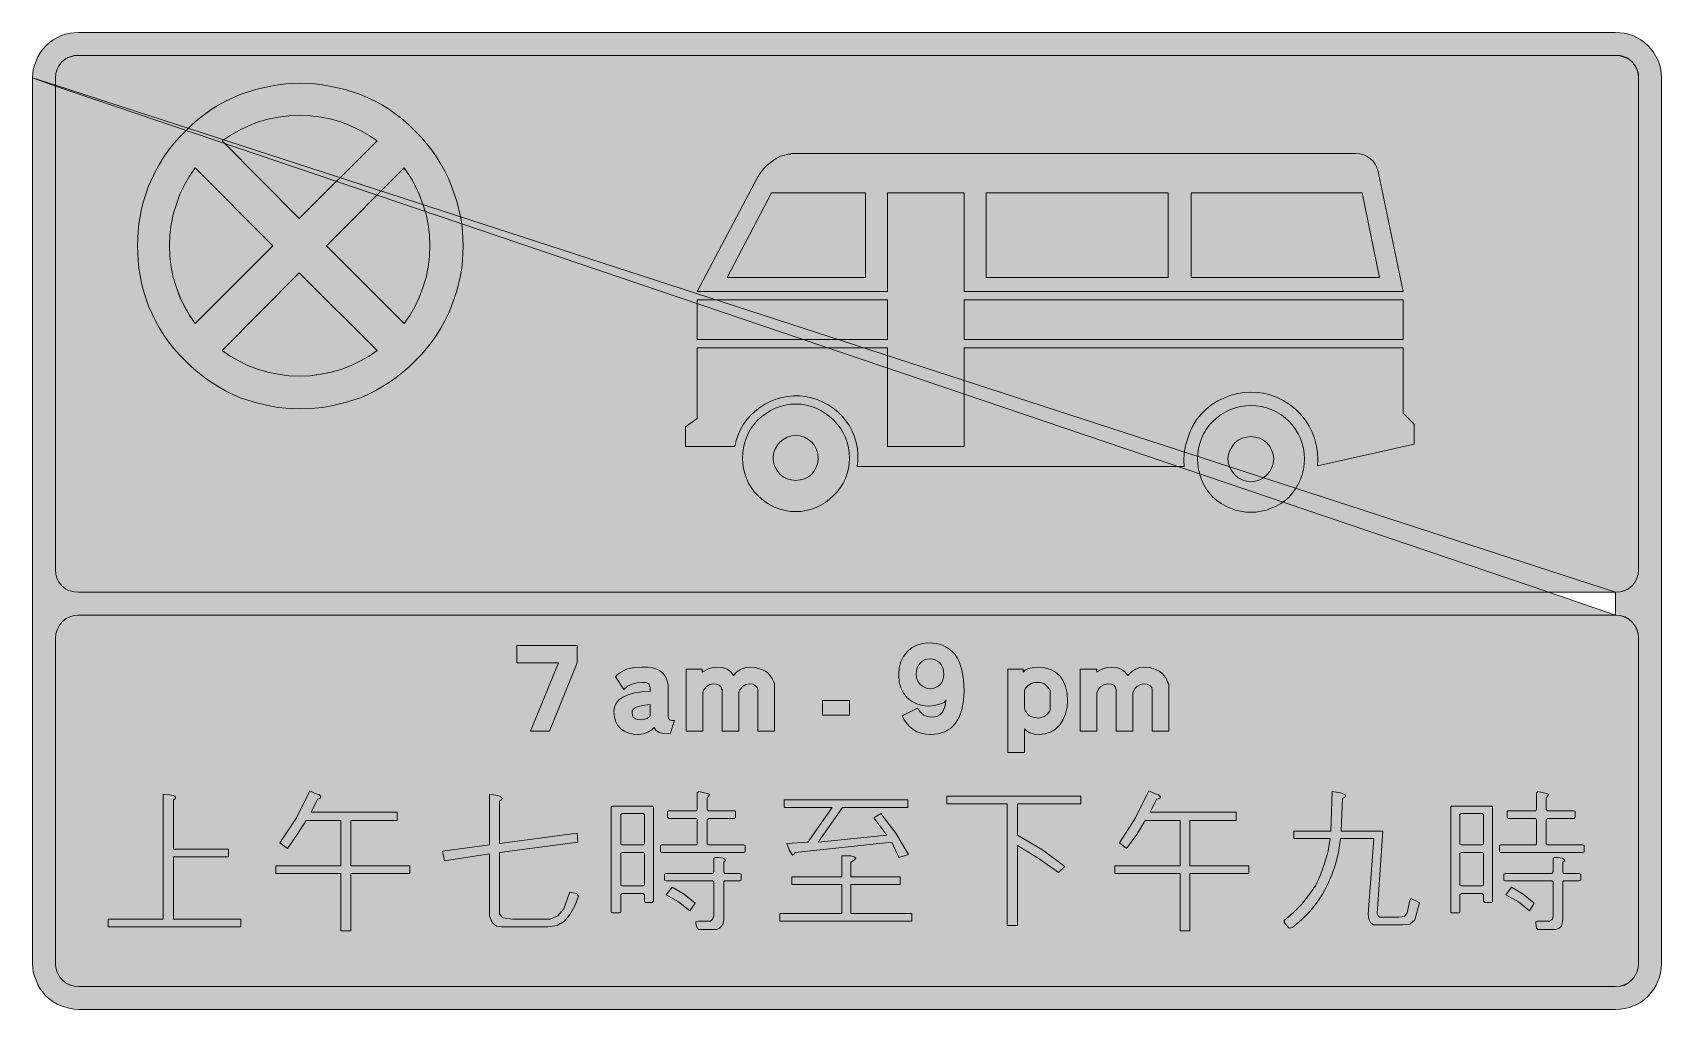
# Model space of a CAD drawing. Header units: metres. Extents: x 74 to 496, y 9 to 263.
import ezdxf

# ---------------------------------------------------------------- set-up
doc = ezdxf.new("R2010")
doc.units = ezdxf.units.M
for name, color, linetype, true_color in [('FILL_BLACK_000000', 7, 'Continuous', 0x000000), ('FILL_PINK_E1E1E1', 7, 'Continuous', 0xe1e1e1), ('FILL_WHITE_FFFFFF', 7, 'Continuous', 0xffffff), ('FILL_YELLOW_FFFF00', 7, 'Continuous', 0xffff00), ('STROKE_BLACK_000000', 7, 'Continuous', 0x000000)]:
    doc.layers.add(name, color=color, linetype=linetype, true_color=true_color)

msp = doc.modelspace()

# ---------------------------------------------------------------- hatches: boundary and pattern name
at = {"layer": 'FILL_BLACK_000000', "true_color": 0x000000}
h = msp.add_hatch(color=7, dxfattribs=at)
h.dxf.hatch_style = 1
h.paths.add_polyline_path([(487.23, 262.24), (488.34, 261.9), (490.39, 260.75), (491.35, 260.05), (492.3, 259.2), (493.08, 258.33), (493.79, 257.36), (495, 255.24), (495.34, 254.13), (495.56, 253.01), (495.72, 250.92), (495.72, 21.24), (495.66, 20.04), (495.49, 18.88), (495.21, 17.76), (494.82, 16.67), (494.33, 15.63), (493.75, 14.63), (492.3, 12.78), (491.45, 12.01), (490.52, 11.33), (489.53, 10.75), (488.48, 10.26), (487.37, 9.87), (486.23, 9.59), (485.05, 9.42), (483.84, 9.36), (85.5, 9.36), (84.42, 9.42), (83.32, 9.61), (81, 10.26), (79.95, 10.73), (78.95, 11.32), (77.04, 12.78), (75.58, 14.72), (74.99, 15.77), (74.52, 16.92), (74.08, 18), (73.8, 19.08), (73.66, 20.16), (73.62, 21.24), (73.62, 250.92), (73.8, 253.01), (74.08, 254.13), (74.52, 255.24), (74.99, 256.31), (75.58, 257.36), (76.27, 258.33), (77.04, 259.2), (77.99, 260.05), (78.95, 260.75), (81, 261.9), (82.18, 262.24), (83.32, 262.46), (85.5, 262.62), (483.84, 262.62), (486.09, 262.46), (487.23, 262.24)])
h.paths.add_polyline_path([(79.56, 248.76), (79.56, 123.3), (79.61, 122.22), (79.92, 121.14), (80.48, 120.08), (81.18, 119.16), (82.19, 118.4), (82.72, 118.1), (83.34, 117.9), (84.42, 117.59), (85.5, 117.54), (466.56, 117.54), (483.84, 111.6), (483.84, 117.54), (485.05, 117.64), (486.2, 117.95), (487.26, 118.45), (488.16, 119.16), (488.87, 120.06), (489.38, 121.1), (489.68, 122.2), (489.78, 123.3), (489.78, 250.92), (489.68, 252), (489.38, 253.06), (488.87, 254.08), (488.16, 255.06), (487.16, 255.77), (486.07, 256.28), (484.95, 256.58), (483.84, 256.68), (85.5, 256.68), (84.32, 256.58), (83.21, 256.28), (82.16, 255.77), (81.18, 255.06), (80.47, 254.16), (79.97, 253.13), (79.66, 252.02), (79.56, 250.92), (79.56, 248.94), (73.62, 250.92), (79.56, 248.76)], flags=16)
h.paths.add_polyline_path([(85.5, 111.6), (84.39, 111.5), (83.27, 111.17), (82.18, 110.61), (81.18, 109.8), (80.47, 108.82), (79.97, 107.8), (79.66, 106.74), (79.56, 105.66), (79.56, 21.24), (79.66, 20.14), (79.97, 19.04), (80.47, 18), (81.18, 17.1), (82.18, 16.29), (83.27, 15.73), (84.39, 15.4), (85.5, 15.3), (483.84, 15.3), (485.01, 15.41), (486.18, 15.66), (487.17, 16.25), (488.16, 17.1), (488.87, 18), (489.38, 19.04), (489.68, 20.14), (489.78, 21.24), (489.78, 105.66), (489.68, 106.74), (489.38, 107.8), (488.87, 108.82), (488.16, 109.8), (487.16, 110.61), (486.07, 111.17), (484.95, 111.5), (483.84, 111.6), (85.5, 111.6)], flags=16)
h = msp.add_hatch(color=7, dxfattribs=at)
h.dxf.hatch_style = 1
h.paths.add_polyline_path([(182.91, 193.7), (182.16, 191.7), (181.36, 189.76), (180.44, 187.86), (179.42, 186), (178.29, 184.19), (177.06, 182.42), (175.73, 180.71), (174.31, 179.07), (172.8, 177.48), (171.21, 175.97), (169.57, 174.55), (167.86, 173.21), (166.1, 171.97), (164.28, 170.82), (162.42, 169.76), (160.52, 168.8), (158.58, 167.94), (154.62, 166.73), (150.66, 165.78), (148.74, 165.44), (146.79, 165.22), (142.92, 165.06), (139.21, 165.22), (137.28, 165.44), (135.36, 165.78), (131.4, 166.73), (127.44, 167.94), (125.5, 168.8), (123.6, 169.76), (121.74, 170.82), (119.93, 171.97), (118.16, 173.21), (116.45, 174.55), (114.81, 175.97), (113.22, 177.48), (111.66, 179.07), (110.21, 180.71), (108.87, 182.42), (107.64, 184.19), (106.51, 186), (105.47, 187.86), (103.68, 191.7), (102.4, 195.66), (101.88, 197.62), (101.52, 199.62), (101.18, 201.54), (100.96, 203.49), (100.8, 207.36), (100.96, 211.07), (101.18, 213), (101.52, 214.92), (101.88, 216.92), (102.4, 218.88), (103.68, 222.84), (105.47, 226.68), (106.51, 228.54), (107.64, 230.36), (108.87, 232.12), (110.21, 233.83), (111.66, 235.47), (113.22, 237.06), (114.81, 238.62), (116.45, 240.07), (118.16, 241.41), (119.93, 242.64), (121.74, 243.77), (123.6, 244.81), (127.44, 246.6), (131.4, 247.82), (135.36, 248.76), (137.28, 249.1), (139.21, 249.32), (142.92, 249.48), (146.79, 249.32), (148.74, 249.1), (150.66, 248.76), (154.62, 247.82), (158.58, 246.6), (162.42, 244.81), (164.28, 243.77), (166.1, 242.64), (167.86, 241.41), (169.57, 240.07), (171.21, 238.62), (172.8, 237.06), (174.31, 235.47), (175.73, 233.83), (177.06, 232.12), (178.29, 230.36), (179.42, 228.54), (180.44, 226.68), (181.36, 224.78), (182.16, 222.84), (182.91, 220.84), (183.53, 218.88), (184.5, 214.92), (184.84, 213), (185.06, 211.07), (185.22, 207.36), (185.06, 203.49), (184.84, 201.54), (184.5, 199.62), (183.53, 195.66), (182.91, 193.7)])
h.paths.add_polyline_path([(156.22, 238.39), (153.72, 239.4), (151.09, 240.14), (148.37, 240.71), (145.57, 241.07), (142.74, 241.2), (140.01, 241.07), (137.27, 240.71), (134.56, 240.14), (131.94, 239.4), (129.44, 238.39), (127.08, 237.24), (124.85, 235.96), (122.76, 234.54), (142.74, 214.38), (162.9, 234.54), (160.81, 235.96), (158.58, 237.24), (156.22, 238.39)], flags=16)
h.paths.add_polyline_path([(110.88, 218.16), (110.07, 215.56), (109.51, 212.9), (109.18, 210.16), (109.08, 207.36), (109.18, 204.56), (109.51, 201.83), (110.07, 199.16), (110.88, 196.56), (111.83, 193.97), (113.04, 191.52), (114.26, 189.36), (115.74, 187.2), (135.9, 207.36), (115.74, 227.52), (114.3, 225.42), (112.97, 223.18), (111.82, 220.76), (110.88, 218.16)], flags=16)
h.paths.add_polyline_path([(127.08, 177.48), (129.44, 176.33), (131.94, 175.32), (134.56, 174.58), (137.27, 174.02), (140.01, 173.65), (142.74, 173.52), (145.57, 173.65), (148.37, 174.02), (151.09, 174.58), (153.72, 175.32), (156.22, 176.33), (158.58, 177.48), (160.81, 178.76), (162.9, 180.18), (142.74, 200.34), (122.76, 180.18), (124.85, 178.76), (127.08, 177.48)], flags=16)
h.paths.add_polyline_path([(169.92, 187.2), (171.36, 189.3), (172.69, 191.54), (173.84, 193.96), (174.78, 196.56), (175.59, 199.16), (176.15, 201.83), (176.48, 204.56), (176.58, 207.36), (176.48, 210.16), (176.15, 212.9), (175.59, 215.56), (174.78, 218.16), (173.84, 220.75), (172.62, 223.2), (172.06, 224.28), (171.36, 225.36), (170.64, 226.44), (170.53, 226.71), (170.28, 226.98), (170.1, 227.16), (170.1, 227.34), (169.92, 227.34), (169.92, 227.52), (149.76, 207.36), (169.92, 187.2)], flags=16)
h = msp.add_hatch(color=7, dxfattribs=at)
h.dxf.hatch_style = 1
h.paths.add_polyline_path([(483.84, 117.54), (466.56, 117.54), (79.56, 248.76), (79.56, 248.94), (483.84, 117.54)])
h = msp.add_hatch(color=7, dxfattribs=at)
h.dxf.hatch_style = 1
h.paths.add_polyline_path([(265.14, 229.14), (266.31, 229.93), (267.48, 230.58), (268.92, 230.94), (269.46, 231.12), (269.82, 231.12), (270, 231.12), (270.18, 231.3), (416.52, 231.3), (417.57, 231.21), (418.56, 230.95), (419.47, 230.53), (420.28, 229.97), (420.98, 229.29), (421.56, 228.49), (422, 227.6), (422.28, 226.62), (428.76, 195.48), (315, 195.48), (315, 221.04), (295.2, 221.04), (295.2, 195.48), (245.88, 195.48), (261.54, 225.18), (262.25, 226.25), (263.07, 227.3), (264.02, 228.27), (265.14, 229.14)])
h.paths.add_polyline_path([(253.62, 199.08), (289.44, 199.08), (289.44, 221.04), (265.14, 221.04), (253.62, 199.08)], flags=16)
h.paths.add_polyline_path([(367.92, 221.04), (320.76, 221.04), (320.76, 199.08), (367.92, 199.08), (367.92, 221.04)], flags=16)
h.paths.add_polyline_path([(418.14, 221.04), (373.86, 221.04), (373.86, 199.08), (422.64, 199.08), (418.14, 221.04)], flags=16)
h = msp.add_hatch(color=7, dxfattribs=at)
h.dxf.hatch_style = 1
h.paths.add_polyline_path([(295.2, 193.32), (295.2, 183.06), (245.88, 183.06), (245.88, 193.32), (295.2, 193.32)])
h = msp.add_hatch(color=7, dxfattribs=at)
h.dxf.hatch_style = 1
h.paths.add_polyline_path([(428.76, 193.32), (428.76, 183.06), (315, 183.06), (315, 193.32), (428.76, 193.32)])
h = msp.add_hatch(color=7, dxfattribs=at)
h.dxf.hatch_style = 1
h.paths.add_polyline_path([(287.47, 151.68), (287.49, 153.24), (287.35, 154.8), (287.05, 156.33), (286.61, 157.83), (286.01, 159.28), (285.28, 160.68), (284.4, 162), (283.4, 163.17), (282.29, 164.25), (281.08, 165.23), (279.79, 166.1), (278.42, 166.84), (276.98, 167.47), (275.49, 167.96), (273.96, 168.3), (272.4, 168.43), (270.84, 168.43), (269.28, 168.29), (267.75, 168.01), (266.25, 167.58), (264.8, 167.01), (263.4, 166.29), (262.08, 165.42), (260.85, 164.48), (259.73, 163.44), (258.72, 162.29), (257.83, 161.06), (257.06, 159.73), (256.44, 158.33), (255.94, 156.87), (255.6, 155.34), (242.82, 155.34), (242.82, 160.38), (245.88, 162.54), (245.88, 180.9), (295.2, 180.9), (295.2, 155.34), (315, 155.34), (315, 180.9), (428.76, 180.9), (428.76, 163.98), (431.64, 161.1), (431.64, 155.88), (406.62, 150.3), (406.68, 151.95), (406.6, 153.65), (406.34, 155.39), (405.9, 157.14), (405.26, 158.89), (404.41, 160.61), (403.37, 162.25), (402.12, 163.8), (400.81, 165.08), (399.33, 166.23), (397.72, 167.24), (396, 168.12), (394.28, 168.7), (392.6, 169.09), (390.96, 169.31), (389.34, 169.38), (387.69, 169.31), (385.99, 169.07), (384.25, 168.62), (382.5, 167.94), (380.81, 167.16), (379.24, 166.19), (377.77, 165), (376.38, 163.62), (375.16, 162.1), (374.17, 160.49), (373.39, 158.79), (372.78, 156.96), (372.34, 155.21), (372.08, 153.47), (372, 151.77), (372.06, 150.12), (287.28, 150.12), (287.47, 151.68)])
h = msp.add_hatch(color=7, dxfattribs=at)
h.dxf.hatch_style = 1
h.paths.add_polyline_path([(285.03, 149.6), (284.7, 148.29), (284.24, 147.02), (283.66, 145.79), (282.95, 144.64), (282.11, 143.55), (281.16, 142.56), (280.17, 141.61), (279.08, 140.77), (277.93, 140.06), (276.71, 139.48), (275.43, 139.02), (274.12, 138.69), (272.79, 138.49), (271.44, 138.42), (270.04, 138.49), (268.68, 138.69), (267.36, 139.02), (266.09, 139.48), (264.86, 140.06), (263.69, 140.77), (262.59, 141.61), (261.54, 142.56), (260.65, 143.55), (259.86, 144.64), (259.18, 145.79), (258.62, 147.02), (258.17, 148.29), (257.84, 149.6), (257.65, 150.93), (257.58, 152.28), (257.65, 153.68), (257.84, 155.04), (258.17, 156.36), (258.62, 157.64), (259.18, 158.86), (259.86, 160.03), (260.65, 161.13), (261.54, 162.18), (262.59, 163.08), (263.69, 163.89), (264.86, 164.6), (266.09, 165.2), (267.36, 165.67), (268.68, 166.03), (270.04, 166.25), (271.44, 166.32), (272.79, 166.25), (274.12, 166.03), (275.43, 165.67), (276.71, 165.2), (277.93, 164.6), (279.08, 163.89), (280.17, 163.08), (281.16, 162.18), (282.11, 161.13), (282.95, 160.03), (283.66, 158.86), (284.24, 157.64), (284.7, 156.36), (285.03, 155.04), (285.23, 153.68), (285.3, 152.28), (285.23, 150.93), (285.03, 149.6)])
h.paths.add_polyline_path([(276.8, 154.55), (276.29, 155.55), (275.58, 156.42), (274.68, 157.16), (273.65, 157.73), (272.54, 158.09), (271.44, 158.22), (270.26, 158.09), (269.17, 157.73), (268.17, 157.16), (267.3, 156.42), (266.56, 155.55), (266, 154.55), (265.63, 153.46), (265.5, 152.28), (265.63, 151.18), (266, 150.08), (266.56, 149.04), (267.3, 148.14), (268.17, 147.43), (269.17, 146.93), (270.26, 146.62), (271.44, 146.52), (272.54, 146.62), (273.65, 146.93), (274.68, 147.43), (275.58, 148.14), (276.29, 149.04), (276.8, 150.08), (277.1, 151.18), (277.2, 152.28), (277.1, 153.46), (276.8, 154.55)], flags=16)
h = msp.add_hatch(color=7, dxfattribs=at)
h.dxf.hatch_style = 1
h.paths.add_polyline_path([(402.94, 149.34), (402.61, 148.02), (402.17, 146.75), (401.6, 145.52), (400.92, 144.35), (400.13, 143.25), (399.24, 142.2), (398.19, 141.31), (397.06, 140.52), (395.87, 139.84), (394.63, 139.28), (393.34, 138.83), (392.03, 138.5), (390.69, 138.31), (389.34, 138.24), (387.99, 138.31), (386.65, 138.5), (385.34, 138.83), (384.05, 139.28), (382.81, 139.84), (381.62, 140.52), (380.49, 141.31), (379.44, 142.2), (378.55, 143.25), (377.76, 144.35), (377.08, 145.52), (376.52, 146.75), (376.07, 148.02), (375.74, 149.34), (375.55, 150.7), (375.48, 152.1), (375.55, 153.45), (375.74, 154.78), (376.07, 156.09), (376.52, 157.37), (377.08, 158.59), (377.76, 159.74), (378.55, 160.83), (379.44, 161.82), (380.49, 162.77), (381.62, 163.61), (382.81, 164.32), (384.05, 164.9), (385.34, 165.36), (386.65, 165.69), (387.99, 165.89), (389.34, 165.96), (390.69, 165.89), (392.03, 165.69), (393.34, 165.36), (394.63, 164.9), (395.87, 164.32), (397.06, 163.61), (398.19, 162.77), (399.24, 161.82), (400.13, 160.83), (400.92, 159.74), (401.6, 158.59), (402.17, 157.37), (402.61, 156.09), (402.94, 154.78), (403.13, 153.45), (403.2, 152.1), (403.13, 150.7), (402.94, 149.34)])
h.paths.add_polyline_path([(394.79, 154.31), (394.22, 155.34), (393.48, 156.24), (392.61, 156.95), (391.61, 157.46), (390.52, 157.76), (389.34, 157.86), (388.16, 157.76), (387.07, 157.46), (386.07, 156.95), (385.2, 156.24), (384.46, 155.34), (383.9, 154.31), (383.53, 153.2), (383.4, 152.1), (383.53, 150.92), (383.9, 149.83), (384.46, 148.83), (385.2, 147.96), (386.07, 147.22), (387.07, 146.66), (388.16, 146.29), (389.34, 146.16), (390.52, 146.29), (391.61, 146.66), (392.61, 147.22), (393.48, 147.96), (394.22, 148.83), (394.79, 149.83), (395.15, 150.92), (395.28, 152.1), (395.15, 153.2), (394.79, 154.31)], flags=16)
h = msp.add_hatch(color=7, dxfattribs=at)
h.dxf.hatch_style = 1
h.paths.add_polyline_path([(207.54, 81.54), (202.68, 81.54), (209.88, 99.18), (199.08, 99.18), (199.08, 103.68), (214.74, 103.68), (214.74, 99.18), (207.54, 81.54)])
h = msp.add_hatch(color=7, dxfattribs=at)
h.dxf.hatch_style = 1
h.paths.add_polyline_path([(303.75, 86.45), (304.56, 85.68), (305.55, 85.28), (306.54, 85.14), (307.34, 85.21), (308.09, 85.41), (308.74, 85.75), (309.24, 86.22), (309.67, 86.94), (309.96, 87.66), (310.21, 88.58), (310.32, 89.64), (310.15, 89.27), (309.87, 88.97), (309.46, 88.73), (308.88, 88.56), (307.42, 88.16), (305.82, 88.02), (304.24, 88.16), (302.76, 88.56), (301.42, 89.24), (300.24, 90.18), (299.3, 91.36), (298.62, 92.7), (298.22, 94.18), (298.08, 95.76), (298.08, 96.3), (298.22, 97.91), (298.62, 99.45), (299.3, 100.86), (300.24, 102.06), (301.41, 103.11), (302.74, 103.84), (304.16, 104.26), (305.64, 104.4), (306.81, 104.35), (307.88, 104.2), (308.86, 103.95), (309.76, 103.61), (310.58, 103.18), (311.34, 102.65), (312.03, 102.04), (312.66, 101.34), (313.23, 100.49), (313.71, 99.55), (314.11, 98.52), (314.44, 97.4), (314.86, 94.89), (315, 91.98), (314.86, 89.42), (314.44, 87.14), (314.11, 86.12), (313.71, 85.17), (313.23, 84.3), (312.66, 83.52), (312.09, 82.83), (311.45, 82.23), (310.75, 81.74), (309.98, 81.34), (309.16, 81.03), (308.28, 80.81), (306.36, 80.64), (305.06, 80.72), (303.87, 80.97), (302.78, 81.37), (301.79, 81.92), (300.92, 82.62), (300.16, 83.45), (299.51, 84.41), (298.98, 85.5), (302.94, 87.48), (303.75, 86.45)])
h.paths.add_polyline_path([(309.51, 97.88), (309.17, 98.58), (308.7, 99.18), (308.13, 99.65), (307.51, 99.99), (306.85, 100.19), (306.18, 100.26), (305.46, 100.19), (304.78, 99.97), (304.17, 99.62), (303.64, 99.16), (303.2, 98.58), (302.86, 97.91), (302.65, 97.14), (302.58, 96.3), (302.65, 95.52), (302.85, 94.82), (303.19, 94.17), (303.66, 93.6), (304.23, 93.13), (304.85, 92.79), (305.51, 92.59), (306.18, 92.52), (306.95, 92.59), (307.65, 92.81), (308.27, 93.15), (308.79, 93.6), (309.21, 94.15), (309.52, 94.8), (309.71, 95.52), (309.78, 96.3), (309.71, 97.1), (309.51, 97.88)], flags=16)
h = msp.add_hatch(color=7, dxfattribs=at)
h.dxf.hatch_style = 1
h.paths.add_polyline_path([(228, 81.04), (226.89, 81.52), (225.97, 82.19), (225.24, 83.04), (224.71, 84.06), (224.39, 85.24), (224.28, 86.58), (224.42, 87.73), (224.84, 88.74), (225.57, 89.62), (226.62, 90.36), (227.97, 90.96), (229.59, 91.42), (231.48, 91.7), (233.64, 91.8), (233.64, 92.34), (233.62, 92.86), (233.46, 93.24), (233.28, 93.78), (232.98, 93.99), (232.61, 94.1), (231.66, 94.14), (230.24, 94.04), (228.96, 93.71), (227.81, 93.15), (226.8, 92.34), (224.64, 95.58), (225.24, 96.19), (225.95, 96.71), (227.52, 97.56), (229.43, 97.97), (231.48, 98.1), (232.95, 98.08), (234.24, 97.9), (235.37, 97.55), (236.32, 97.04), (237.09, 96.37), (237.68, 95.54), (238.09, 94.56), (238.32, 93.42), (238.32, 85.32), (238.43, 84.8), (238.68, 84.42), (239.24, 84.26), (239.94, 84.24), (238.86, 80.82), (237.22, 80.93), (235.98, 81.18), (235.15, 81.74), (234.72, 82.44), (234.08, 81.86), (233.08, 81.27), (231.91, 80.82), (230.76, 80.64), (229.29, 80.74), (228, 81.04)])
h.paths.add_polyline_path([(230.15, 87.73), (229.63, 87.45), (229.26, 87.14), (229.04, 86.79), (228.96, 86.4), (229.1, 85.48), (229.26, 85.16), (229.5, 84.96), (229.83, 84.72), (230.29, 84.56), (231.48, 84.42), (232.92, 84.78), (233.35, 85.14), (233.64, 85.5), (233.64, 88.38), (231.62, 88.15), (230.15, 87.73)], flags=16)
h = msp.add_hatch(color=7, dxfattribs=at)
h.dxf.hatch_style = 1
h.paths.add_polyline_path([(261.83, 97.76), (262.73, 97.44), (263.52, 97.02), (264.21, 96.5), (264.8, 95.87), (265.29, 95.15), (265.68, 94.32), (265.86, 93.78), (265.86, 93.67), (265.86, 93.6), (265.86, 93.49), (265.86, 93.42), (265.86, 93.06), (265.86, 81.54), (261.54, 81.54), (261.54, 92.34), (261.41, 92.86), (261, 93.24), (260.33, 93.65), (259.38, 93.78), (258.48, 93.56), (257.58, 93.06), (256.93, 92.25), (256.74, 91.85), (256.68, 91.44), (256.68, 81.54), (252.36, 81.54), (252.36, 92.34), (252.18, 92.34), (252.02, 92.94), (251.57, 93.4), (250.89, 93.68), (250.02, 93.78), (249.12, 93.56), (248.22, 93.06), (247.57, 92.25), (247.38, 91.85), (247.32, 91.44), (247.32, 81.54), (243, 81.54), (243, 97.56), (247.14, 97.56), (247.14, 96.84), (248.94, 97.74), (250, 97.99), (250.92, 98.1), (252.41, 97.97), (253.62, 97.56), (254.57, 96.89), (255.24, 95.94), (256.15, 96.89), (257.22, 97.56), (258.43, 97.97), (259.74, 98.1), (260.84, 97.98), (261.83, 97.76)])
h = msp.add_hatch(color=7, dxfattribs=at)
h.dxf.hatch_style = 1
h.paths.add_polyline_path([(341.3, 86.04), (340.68, 84.5), (339.84, 83.16), (338.69, 82.01), (337.41, 81.23), (335.99, 80.78), (334.44, 80.64), (333.22, 80.76), (332.08, 81.09), (331.17, 81.55), (330.66, 82.08), (330.66, 75.96), (326.34, 75.96), (326.34, 97.56), (330.3, 97.56), (330.3, 96.84), (330.82, 97.36), (331.74, 97.74), (333.07, 97.99), (334.26, 98.1), (335.93, 97.95), (337.42, 97.51), (338.71, 96.79), (339.8, 95.81), (340.66, 94.57), (341.3, 93.09), (341.69, 91.38), (341.82, 89.46), (341.69, 87.72), (341.3, 86.04)])
h.paths.add_polyline_path([(334.69, 84.94), (335.88, 85.32), (336.8, 86.15), (337.12, 86.61), (337.32, 87.12), (337.32, 92.16), (336.67, 92.97), (335.88, 93.78), (334.82, 94.1), (333.9, 94.14), (333.72, 94.14), (333.12, 94.08), (332.56, 93.93), (331.58, 93.38), (330.91, 92.62), (330.73, 92.21), (330.66, 91.8), (330.66, 87.66), (330.73, 87.15), (330.93, 86.67), (331.74, 85.68), (332.28, 85.34), (332.82, 85.12), (333.9, 84.96), (334.23, 84.89), (334.69, 84.94)], flags=16)
h = msp.add_hatch(color=7, dxfattribs=at)
h.dxf.hatch_style = 1
h.paths.add_polyline_path([(359.82, 93.06), (359.37, 92.66), (359.08, 92.25), (358.74, 91.44), (358.74, 81.54), (354.42, 81.54), (354.42, 92.34), (354.26, 92.94), (353.81, 93.4), (353.13, 93.68), (352.26, 93.78), (351.36, 93.56), (350.46, 93.06), (350.01, 92.66), (349.72, 92.25), (349.38, 91.44), (349.38, 81.54), (345.06, 81.54), (345.06, 97.56), (349.38, 97.56), (349.38, 96.84), (350.21, 97.36), (351.18, 97.74), (352.1, 97.99), (353.16, 98.1), (354.54, 97.97), (355.73, 97.56), (356.7, 96.89), (357.48, 95.94), (358.36, 96.89), (359.39, 97.56), (360.59, 97.97), (361.98, 98.1), (363.02, 97.98), (363.97, 97.76), (364.83, 97.44), (365.6, 97.02), (366.28, 96.5), (366.87, 95.87), (367.35, 95.15), (367.74, 94.32), (367.9, 94.05), (367.92, 93.78), (368.03, 93.67), (368.1, 93.6), (368.1, 93.49), (368.1, 93.42), (368.1, 93.06), (368.1, 81.54), (363.78, 81.54), (363.78, 92.34), (363.65, 92.86), (363.24, 93.24), (362.43, 93.65), (361.62, 93.78), (360.72, 93.56), (359.82, 93.06)])
h = msp.add_hatch(color=7, dxfattribs=at)
h.dxf.hatch_style = 1
h.paths.add_polyline_path([(285.3, 89.46), (285.3, 85.68), (278.28, 85.68), (278.28, 89.46), (285.3, 89.46)])
h = msp.add_hatch(color=7, dxfattribs=at)
h.dxf.hatch_style = 1
h.paths.add_polyline_path([(93.24, 32.76), (107.46, 32.76), (107.46, 65.16), (109.08, 64.98), (110.16, 64.8), (110.7, 64.44), (110.7, 64.08), (110.16, 63.72), (110.16, 50.94), (124.38, 50.94), (124.38, 48.96), (110.16, 48.96), (110.16, 32.76), (127.62, 32.76), (127.62, 30.78), (93.24, 30.78), (93.24, 32.76)])
h = msp.add_hatch(color=7, dxfattribs=at)
h.dxf.hatch_style = 1
h.paths.add_polyline_path([(136.62, 44.64), (136.62, 46.62), (153.54, 46.62), (153.54, 58.32), (144.54, 58.32), (142.2, 54.72), (139.68, 51.12), (137.7, 52.56), (142.02, 59.04), (145.44, 66.06), (146.88, 65.34), (147.96, 64.98), (148.32, 64.44), (148.14, 64.08), (147.42, 63.9), (145.8, 60.48), (168.12, 60.48), (168.12, 58.32), (156.06, 58.32), (156.06, 46.62), (171.36, 46.62), (171.36, 44.64), (156.06, 44.64), (156.06, 29.7), (153.54, 29.7), (153.54, 44.64), (136.62, 44.64)])
h = msp.add_hatch(color=7, dxfattribs=at)
h.dxf.hatch_style = 1
h.paths.add_polyline_path([(193.86, 30.96), (192.96, 31.68), (192.42, 32.4), (192.06, 33.66), (192.06, 49.68), (180.36, 47.88), (179.82, 50.4), (192.06, 52.02), (192.06, 65.16), (194.22, 64.8), (194.94, 64.44), (195.3, 64.08), (195.12, 63.72), (194.58, 63.36), (194.58, 52.38), (214.74, 55.08), (214.92, 52.74), (194.58, 50.04), (194.58, 34.02), (195.48, 33.12), (198, 32.76), (207.72, 32.76), (209.7, 33.66), (211.32, 35.46), (212.76, 39.6), (212.94, 39.78), (214.56, 39.42), (215.1, 38.7), (214.2, 36.36), (212.94, 34.02), (211.5, 32.22), (209.52, 31.14), (207.18, 30.78), (195.12, 30.78), (193.86, 30.96)])
h = msp.add_hatch(color=7, dxfattribs=at)
h.dxf.hatch_style = 1
h.paths.add_polyline_path([(257.94, 52.02), (258.3, 51.84), (258.3, 50.22), (257.94, 50.04), (236.7, 50.04), (236.34, 50.22), (236.34, 51.84), (236.7, 52.02), (245.7, 52.02), (245.88, 52.2), (245.88, 58.5), (245.7, 58.86), (238.5, 58.86), (238.14, 59.22), (238.14, 60.66), (238.5, 60.84), (245.7, 60.84), (245.88, 61.2), (245.88, 65.52), (246.24, 65.88), (247.68, 65.52), (248.58, 65.34), (248.94, 65.16), (248.94, 64.8), (248.4, 64.26), (248.4, 61.2), (248.76, 60.84), (255.6, 60.84), (255.78, 60.66), (255.78, 59.22), (255.6, 58.86), (248.76, 58.86), (248.4, 58.5), (248.4, 52.2), (248.76, 52.02), (257.94, 52.02)])
h = msp.add_hatch(color=7, dxfattribs=at)
h.dxf.hatch_style = 1
h.paths.add_polyline_path([(300.42, 61.74), (283.5, 61.74), (277.2, 52.74), (295.02, 54.54), (291.6, 59.04), (293.4, 60.12), (297.36, 55.08), (300.6, 49.5), (298.08, 48.78), (296.28, 52.74), (271.26, 50.04), (270.9, 49.5), (270.54, 49.32), (270.18, 49.86), (269.64, 50.76), (269.1, 52.38), (274.5, 52.74), (280.8, 61.74), (268.38, 61.74), (268.38, 63.72), (300.42, 63.72), (300.42, 61.74)])
h = msp.add_hatch(color=7, dxfattribs=at)
h.dxf.hatch_style = 1
h.paths.add_polyline_path([(326.16, 62.64), (310.5, 62.64), (310.5, 64.62), (345.24, 64.62), (345.24, 62.64), (328.86, 62.64), (328.86, 54.54), (335.34, 50.76), (341.1, 46.44), (339.48, 44.82), (334.44, 48.42), (328.86, 51.84), (328.86, 31.14), (326.16, 31.14), (326.16, 62.64)])
h = msp.add_hatch(color=7, dxfattribs=at)
h.dxf.hatch_style = 1
h.paths.add_polyline_path([(364.32, 65.34), (365.4, 64.98), (365.94, 64.44), (365.76, 64.08), (364.86, 63.9), (363.24, 60.48), (385.56, 60.48), (385.56, 58.32), (373.5, 58.32), (373.5, 46.62), (388.8, 46.62), (388.8, 44.64), (373.5, 44.64), (373.5, 29.7), (370.98, 29.7), (370.98, 44.64), (354.06, 44.64), (354.06, 46.62), (370.98, 46.62), (370.98, 58.32), (361.98, 58.32), (359.82, 54.72), (357.12, 51.12), (355.32, 52.56), (359.46, 59.04), (362.88, 66.06), (364.32, 65.34)])
h = msp.add_hatch(color=7, dxfattribs=at)
h.dxf.hatch_style = 1
h.paths.add_polyline_path([(421.2, 53.64), (412.56, 53.64), (412.02, 50.04), (411.22, 47.02), (410.28, 44.24), (409.18, 41.64), (407.88, 39.22), (406.35, 36.93), (404.57, 34.75), (402.51, 32.65), (400.14, 30.6), (399.24, 30.42), (398.34, 31.5), (397.98, 31.86), (397.98, 32.4), (400.32, 34.38), (402.48, 36.54), (404.28, 38.88), (406.08, 41.4), (407.34, 44.28), (408.42, 47.16), (409.32, 50.4), (409.86, 53.64), (400.5, 53.64), (400.5, 55.62), (410.04, 55.62), (410.4, 65.88), (412.56, 65.52), (413.46, 65.16), (413.82, 64.98), (413.82, 64.44), (413.1, 64.08), (412.74, 55.62), (423.54, 55.62), (422.1, 34.2), (422.28, 33.66), (422.64, 33.3), (427.68, 33.3), (429.12, 33.48), (429.84, 34.38), (430.56, 37.62), (430.74, 38.16), (432.9, 37.08), (432.9, 36.72), (431.82, 32.58), (430.56, 31.5), (428.58, 31.32), (421.02, 31.32), (420.3, 31.86), (419.94, 32.76), (419.76, 34.02), (421.2, 53.64)])
h = msp.add_hatch(color=7, dxfattribs=at)
h.dxf.hatch_style = 1
h.paths.add_polyline_path([(454.14, 50.04), (453.78, 50.22), (453.78, 51.84), (454.14, 52.02), (463.14, 52.02), (463.32, 52.2), (463.32, 58.5), (463.14, 58.86), (455.94, 58.86), (455.76, 59.22), (455.76, 60.66), (455.94, 60.84), (463.14, 60.84), (463.32, 61.2), (463.32, 65.52), (463.68, 65.88), (465.12, 65.52), (466.02, 65.34), (466.38, 65.16), (466.38, 64.8), (465.84, 64.26), (465.84, 61.2), (466.2, 60.84), (473.04, 60.84), (473.4, 60.66), (473.4, 59.22), (473.04, 58.86), (466.2, 58.86), (465.84, 58.5), (465.84, 52.2), (466.2, 52.02), (475.38, 52.02), (475.74, 51.84), (475.74, 50.22), (475.38, 50.04), (454.14, 50.04)])
h = msp.add_hatch(color=7, dxfattribs=at)
h.dxf.hatch_style = 1
h.paths.add_polyline_path([(232.38, 37.08), (232.2, 37.44), (232.2, 39.06), (231.84, 39.42), (226.44, 39.42), (226.08, 39.06), (226.08, 34.56), (225.72, 34.38), (223.92, 34.38), (223.56, 34.56), (223.56, 61.92), (223.92, 62.1), (234.18, 62.1), (234.54, 61.92), (234.54, 37.44), (234.18, 37.08), (232.38, 37.08)])
h.paths.add_polyline_path([(232.2, 49.86), (231.84, 50.04), (226.44, 50.04), (226.08, 49.86), (226.08, 41.58), (226.44, 41.4), (231.84, 41.4), (232.2, 41.58), (232.2, 49.86)], flags=16)
h.paths.add_polyline_path([(232.2, 52.2), (232.2, 59.94), (231.84, 60.12), (226.44, 60.12), (226.08, 59.94), (226.08, 52.2), (226.44, 52.02), (231.84, 52.02), (232.2, 52.2)], flags=16)
h = msp.add_hatch(color=7, dxfattribs=at)
h.dxf.hatch_style = 1
h.paths.add_polyline_path([(450, 37.08), (449.64, 37.44), (449.64, 39.06), (449.28, 39.42), (443.88, 39.42), (443.52, 39.06), (443.52, 34.56), (443.34, 34.38), (441.36, 34.38), (441.18, 34.56), (441.18, 61.92), (441.36, 62.1), (451.8, 62.1), (451.98, 61.92), (451.98, 37.44), (451.8, 37.08), (450, 37.08)])
h.paths.add_polyline_path([(449.28, 50.04), (443.88, 50.04), (443.52, 49.86), (443.52, 41.58), (443.88, 41.4), (449.28, 41.4), (449.64, 41.58), (449.64, 49.86), (449.28, 50.04)], flags=16)
h.paths.add_polyline_path([(449.64, 52.2), (449.64, 59.94), (449.28, 60.12), (443.88, 60.12), (443.52, 59.94), (443.52, 52.2), (443.88, 52.02), (449.28, 52.02), (449.64, 52.2)], flags=16)
h = msp.add_hatch(color=7, dxfattribs=at)
h.dxf.hatch_style = 1
h.paths.add_polyline_path([(249.84, 42.66), (237.78, 42.66), (237.42, 42.84), (237.42, 44.46), (237.78, 44.64), (249.84, 44.64), (250.2, 45), (250.2, 48.6), (250.56, 48.78), (251.46, 48.78), (252.54, 48.6), (253.08, 48.24), (253.08, 47.88), (252.72, 47.52), (252.72, 45), (252.9, 44.64), (256.86, 44.64), (257.22, 44.46), (257.22, 42.84), (256.86, 42.66), (252.9, 42.66), (252.72, 42.48), (252.72, 32.76), (252.54, 31.68), (252.18, 30.96), (251.64, 30.42), (250.92, 30.06), (246.24, 30.06), (245.88, 30.42), (245.52, 31.68), (245.52, 32.04), (246.06, 32.22), (249.3, 32.22), (249.84, 32.76), (250.2, 33.66), (250.2, 42.48), (249.84, 42.66)])
h = msp.add_hatch(color=7, dxfattribs=at)
h.dxf.hatch_style = 1
h.paths.add_polyline_path([(267.3, 34.2), (283.32, 34.2), (283.32, 41.76), (270.36, 41.76), (270.36, 43.74), (283.32, 43.74), (283.32, 49.14), (285.66, 49.14), (286.56, 48.96), (286.92, 48.6), (286.56, 48.06), (285.66, 47.52), (285.66, 43.74), (298.44, 43.74), (298.44, 41.76), (285.66, 41.76), (285.66, 34.2), (301.5, 34.2), (301.5, 32.22), (267.3, 32.22), (267.3, 34.2)])
h = msp.add_hatch(color=7, dxfattribs=at)
h.dxf.hatch_style = 1
h.paths.add_polyline_path([(467.28, 44.64), (467.64, 45), (467.64, 48.6), (468, 48.78), (468.9, 48.78), (469.98, 48.6), (470.52, 48.24), (470.7, 47.88), (470.16, 47.52), (470.16, 45), (470.34, 44.64), (474.3, 44.64), (474.84, 44.46), (474.84, 42.84), (474.3, 42.66), (470.34, 42.66), (470.16, 42.48), (470.16, 32.76), (469.98, 31.68), (469.8, 30.96), (469.26, 30.42), (468.36, 30.06), (463.68, 30.06), (463.32, 30.42), (463.14, 31.68), (463.14, 32.04), (463.5, 32.22), (466.74, 32.22), (467.46, 32.76), (467.64, 33.66), (467.64, 42.48), (467.28, 42.66), (455.22, 42.66), (454.86, 42.84), (454.86, 44.46), (455.22, 44.64), (467.28, 44.64)])
h = msp.add_hatch(color=7, dxfattribs=at)
h.dxf.hatch_style = 1
h.paths.add_polyline_path([(243.9, 34.92), (241.02, 37.26), (237.78, 39.06), (239.4, 41.04), (242.46, 39.24), (245.34, 36.9), (243.9, 34.92)])
h = msp.add_hatch(color=7, dxfattribs=at)
h.dxf.hatch_style = 1
h.paths.add_polyline_path([(458.64, 37.26), (455.4, 39.06), (456.84, 41.04), (459.9, 39.24), (462.78, 36.9), (461.52, 34.92), (458.64, 37.26)])
at = {"layer": 'FILL_PINK_E1E1E1', "true_color": 0xe1e1e1}
h = msp.add_hatch(color=7, dxfattribs=at)
h.dxf.hatch_style = 1
h.paths.add_polyline_path([(124.85, 235.96), (127.08, 237.24), (129.44, 238.39), (131.94, 239.4), (134.56, 240.14), (137.27, 240.71), (140.01, 241.07), (142.74, 241.2), (145.57, 241.07), (148.37, 240.71), (151.09, 240.14), (153.72, 239.4), (156.22, 238.39), (158.58, 237.24), (160.81, 235.96), (162.9, 234.54), (142.74, 214.38), (122.76, 234.54), (124.85, 235.96)])
h = msp.add_hatch(color=7, dxfattribs=at)
h.dxf.hatch_style = 1
h.paths.add_polyline_path([(135.9, 207.36), (115.74, 187.2), (114.3, 189.3), (112.97, 191.54), (111.82, 193.96), (110.88, 196.56), (110.07, 199.16), (109.51, 201.83), (109.18, 204.56), (109.08, 207.36), (109.18, 210.16), (109.51, 212.9), (110.07, 215.56), (110.88, 218.16), (111.82, 220.76), (112.97, 223.18), (114.3, 225.42), (115.74, 227.52), (135.9, 207.36)])
h = msp.add_hatch(color=7, dxfattribs=at)
h.dxf.hatch_style = 1
h.paths.add_polyline_path([(149.76, 207.36), (169.92, 227.52), (171.36, 225.42), (172.69, 223.18), (173.84, 220.76), (174.78, 218.16), (175.59, 215.56), (176.15, 212.9), (176.48, 210.16), (176.58, 207.36), (176.48, 204.56), (176.15, 201.83), (175.59, 199.16), (174.78, 196.56), (173.84, 193.96), (172.69, 191.54), (171.36, 189.3), (169.92, 187.2), (149.76, 207.36)])
h = msp.add_hatch(color=7, dxfattribs=at)
h.dxf.hatch_style = 1
h.paths.add_polyline_path([(162.9, 180.18), (160.81, 178.76), (158.58, 177.48), (156.22, 176.33), (153.72, 175.32), (151.09, 174.58), (148.36, 174.02), (145.57, 173.65), (142.74, 173.52), (140.01, 173.65), (137.27, 174.02), (134.56, 174.58), (131.94, 175.32), (129.44, 176.33), (127.08, 177.48), (124.85, 178.76), (122.76, 180.18), (142.74, 200.34), (162.9, 180.18)])
at = {"layer": 'FILL_WHITE_FFFFFF', "true_color": 0xffffff}
h = msp.add_hatch(color=7, dxfattribs=at)
h.dxf.hatch_style = 1
h.paths.add_polyline_path([(485.05, 111.47), (486.2, 111.11), (487.26, 110.54), (488.16, 109.8), (488.87, 108.93), (489.38, 107.93), (489.68, 106.84), (489.78, 105.66), (489.78, 21.24), (489.68, 20.14), (489.38, 19.04), (488.87, 18), (488.16, 17.1), (487.16, 16.29), (486.07, 15.73), (484.95, 15.4), (483.84, 15.3), (85.5, 15.3), (84.42, 15.41), (83.34, 15.66), (82.19, 16.25), (81.18, 17.1), (80.47, 18), (79.97, 19.04), (79.66, 20.14), (79.56, 21.24), (79.56, 105.66), (79.66, 106.74), (79.97, 107.8), (80.47, 108.82), (81.18, 109.8), (82.18, 110.61), (83.27, 111.17), (84.39, 111.5), (85.5, 111.6), (483.84, 111.6), (485.05, 111.47)])
at = {"layer": 'FILL_YELLOW_FFFF00', "true_color": 0xffff00}
h = msp.add_hatch(color=7, dxfattribs=at)
h.dxf.hatch_style = 1
h.paths.add_polyline_path([(79.66, 252), (79.97, 253.06), (80.47, 254.08), (81.18, 255.06), (82.19, 255.83), (82.72, 256.12), (83.34, 256.32), (84.42, 256.64), (85.5, 256.68), (484.02, 256.68), (485.03, 256.64), (485.61, 256.53), (486.18, 256.32), (486.69, 256.12), (487.17, 255.83), (488.16, 255.06), (488.86, 254.14), (489.42, 253.08), (489.63, 252.51), (489.74, 251.93), (489.78, 250.92), (489.78, 123.3), (489.68, 122.22), (489.38, 121.16), (488.87, 120.14), (488.16, 119.16), (487.16, 118.38), (486.09, 117.88), (485.02, 117.62), (484.02, 117.54), (85.5, 117.54), (84.42, 117.59), (83.34, 117.9), (82.72, 118.1), (82.19, 118.4), (81.18, 119.16), (80.48, 120.08), (79.92, 121.14), (79.61, 122.22), (79.56, 123.3), (79.56, 250.92), (79.66, 252)])

# ---------------------------------------------------------------- linework, layer by layer
at = {"layer": 'FILL_BLACK_000000', "lineweight": 0, "true_color": 0x000000}
for points in [[(487.23, 262.24), (488.34, 261.9), (490.39, 260.75), (491.35, 260.05), (492.3, 259.2), (493.08, 258.33), (493.79, 257.36), (495, 255.24), (495.34, 254.13), (495.56, 253.01), (495.72, 250.92), (495.72, 21.24), (495.66, 20.04), (495.49, 18.88), (495.21, 17.76), (494.82, 16.67), (494.33, 15.63), (493.75, 14.63), (492.3, 12.78), (491.45, 12.01), (490.52, 11.33), (489.53, 10.75), (488.48, 10.26), (487.37, 9.87), (486.23, 9.59), (485.05, 9.42), (483.84, 9.36), (85.5, 9.36), (84.42, 9.42), (83.32, 9.61), (81, 10.26), (79.95, 10.73), (78.95, 11.32), (77.04, 12.78), (75.58, 14.72), (74.99, 15.77), (74.52, 16.92), (74.08, 18), (73.8, 19.08), (73.66, 20.16), (73.62, 21.24), (73.62, 250.92), (73.8, 253.01), (74.08, 254.13), (74.52, 255.24), (74.99, 256.31), (75.58, 257.36), (76.27, 258.33), (77.04, 259.2), (77.99, 260.05), (78.95, 260.75), (81, 261.9), (82.18, 262.24), (83.32, 262.46), (85.5, 262.62), (483.84, 262.62), (486.09, 262.46)], [(79.56, 248.76), (79.56, 123.3), (79.61, 122.22), (79.92, 121.14), (80.48, 120.08), (81.18, 119.16), (82.19, 118.4), (82.72, 118.1), (83.34, 117.9), (84.42, 117.59), (85.5, 117.54), (466.56, 117.54), (483.84, 111.6), (483.84, 117.54), (485.05, 117.64), (486.2, 117.95), (487.26, 118.45), (488.16, 119.16), (488.87, 120.06), (489.38, 121.1), (489.68, 122.2), (489.78, 123.3), (489.78, 250.92), (489.68, 252), (489.38, 253.06), (488.87, 254.08), (488.16, 255.06), (487.16, 255.77), (486.07, 256.28), (484.95, 256.58), (483.84, 256.68), (85.5, 256.68), (84.32, 256.58), (83.21, 256.28), (82.16, 255.77), (81.18, 255.06), (80.47, 254.16), (79.97, 253.13), (79.66, 252.02), (79.56, 250.92), (79.56, 248.94), (73.62, 250.92)], [(182.91, 193.7), (182.16, 191.7), (181.36, 189.76), (180.44, 187.86), (179.42, 186), (178.29, 184.19), (177.06, 182.42), (175.73, 180.71), (174.31, 179.07), (172.8, 177.48), (171.21, 175.97), (169.57, 174.55), (167.86, 173.21), (166.1, 171.97), (164.28, 170.82), (162.42, 169.76), (160.52, 168.8), (158.58, 167.94), (154.62, 166.73), (150.66, 165.78), (148.74, 165.44), (146.79, 165.22), (142.92, 165.06), (139.21, 165.22), (137.28, 165.44), (135.36, 165.78), (131.4, 166.73), (127.44, 167.94), (125.5, 168.8), (123.6, 169.76), (121.74, 170.82), (119.93, 171.97), (118.16, 173.21), (116.45, 174.55), (114.81, 175.97), (113.22, 177.48), (111.66, 179.07), (110.21, 180.71), (108.87, 182.42), (107.64, 184.19), (106.51, 186), (105.47, 187.86), (103.68, 191.7), (102.4, 195.66), (101.88, 197.62), (101.52, 199.62), (101.18, 201.54), (100.96, 203.49), (100.8, 207.36), (100.96, 211.07), (101.18, 213), (101.52, 214.92), (101.88, 216.92), (102.4, 218.88), (103.68, 222.84), (105.47, 226.68), (106.51, 228.54), (107.64, 230.36), (108.87, 232.12), (110.21, 233.83), (111.66, 235.47), (113.22, 237.06), (114.81, 238.62), (116.45, 240.07), (118.16, 241.41), (119.93, 242.64), (121.74, 243.77), (123.6, 244.81), (127.44, 246.6), (131.4, 247.82), (135.36, 248.76), (137.28, 249.1), (139.21, 249.32), (142.92, 249.48), (146.79, 249.32), (148.74, 249.1), (150.66, 248.76), (154.62, 247.82), (158.58, 246.6), (162.42, 244.81), (164.28, 243.77), (166.1, 242.64), (167.86, 241.41), (169.57, 240.07), (171.21, 238.62), (172.8, 237.06), (174.31, 235.47), (175.73, 233.83), (177.06, 232.12), (178.29, 230.36), (179.42, 228.54), (180.44, 226.68), (181.36, 224.78), (182.16, 222.84), (182.91, 220.84), (183.53, 218.88), (184.5, 214.92), (184.84, 213), (185.06, 211.07), (185.22, 207.36), (185.06, 203.49), (184.84, 201.54), (184.5, 199.62), (183.53, 195.66)], [(483.84, 117.54), (466.56, 117.54), (79.56, 248.76), (79.56, 248.94)], [(156.22, 238.39), (153.72, 239.4), (151.09, 240.14), (148.37, 240.71), (145.57, 241.07), (142.74, 241.2), (140.01, 241.07), (137.27, 240.71), (134.56, 240.14), (131.94, 239.4), (129.44, 238.39), (127.08, 237.24), (124.85, 235.96), (122.76, 234.54), (142.74, 214.38), (162.9, 234.54), (160.81, 235.96), (158.58, 237.24)], [(265.14, 229.14), (266.31, 229.93), (267.48, 230.58), (268.92, 230.94), (269.46, 231.12), (269.82, 231.12), (270, 231.12), (270.18, 231.3), (416.52, 231.3), (417.57, 231.21), (418.56, 230.95), (419.47, 230.53), (420.28, 229.97), (420.98, 229.29), (421.56, 228.49), (422, 227.6), (422.28, 226.62), (428.76, 195.48), (315, 195.48), (315, 221.04), (295.2, 221.04), (295.2, 195.48), (245.88, 195.48), (261.54, 225.18), (262.25, 226.25), (263.07, 227.3), (264.02, 228.27)], [(110.88, 218.16), (110.07, 215.56), (109.51, 212.9), (109.18, 210.16), (109.08, 207.36), (109.18, 204.56), (109.51, 201.83), (110.07, 199.16), (110.88, 196.56), (111.83, 193.97), (113.04, 191.52), (114.26, 189.36), (115.74, 187.2), (135.9, 207.36), (115.74, 227.52), (114.3, 225.42), (112.97, 223.18), (111.82, 220.76)], [(169.92, 187.2), (171.36, 189.3), (172.69, 191.54), (173.84, 193.96), (174.78, 196.56), (175.59, 199.16), (176.15, 201.83), (176.48, 204.56), (176.58, 207.36), (176.48, 210.16), (176.15, 212.9), (175.59, 215.56), (174.78, 218.16), (173.84, 220.75), (172.62, 223.2), (172.06, 224.28), (171.36, 225.36), (170.64, 226.44), (170.53, 226.71), (170.28, 226.98), (170.1, 227.16), (170.1, 227.34), (169.92, 227.34), (169.92, 227.52), (149.76, 207.36)], [(253.62, 199.08), (289.44, 199.08), (289.44, 221.04), (265.14, 221.04)], [(367.92, 221.04), (320.76, 221.04), (320.76, 199.08), (367.92, 199.08)], [(418.14, 221.04), (373.86, 221.04), (373.86, 199.08), (422.64, 199.08)], [(127.08, 177.48), (129.44, 176.33), (131.94, 175.32), (134.56, 174.58), (137.27, 174.02), (140.01, 173.65), (142.74, 173.52), (145.57, 173.65), (148.37, 174.02), (151.09, 174.58), (153.72, 175.32), (156.22, 176.33), (158.58, 177.48), (160.81, 178.76), (162.9, 180.18), (142.74, 200.34), (122.76, 180.18), (124.85, 178.76)], [(295.2, 193.32), (295.2, 183.06), (245.88, 183.06), (245.88, 193.32)], [(428.76, 193.32), (428.76, 183.06), (315, 183.06), (315, 193.32)], [(287.47, 151.68), (287.49, 153.24), (287.35, 154.8), (287.05, 156.33), (286.61, 157.83), (286.01, 159.28), (285.28, 160.68), (284.4, 162), (283.4, 163.17), (282.29, 164.25), (281.08, 165.23), (279.79, 166.1), (278.42, 166.84), (276.98, 167.47), (275.49, 167.96), (273.96, 168.3), (272.4, 168.43), (270.84, 168.43), (269.28, 168.29), (267.75, 168.01), (266.25, 167.58), (264.8, 167.01), (263.4, 166.29), (262.08, 165.42), (260.85, 164.48), (259.73, 163.44), (258.72, 162.29), (257.83, 161.06), (257.06, 159.73), (256.44, 158.33), (255.94, 156.87), (255.6, 155.34), (242.82, 155.34), (242.82, 160.38), (245.88, 162.54), (245.88, 180.9), (295.2, 180.9), (295.2, 155.34), (315, 155.34), (315, 180.9), (428.76, 180.9), (428.76, 163.98), (431.64, 161.1), (431.64, 155.88), (406.62, 150.3), (406.68, 151.95), (406.6, 153.65), (406.34, 155.39), (405.9, 157.14), (405.26, 158.89), (404.41, 160.61), (403.37, 162.25), (402.12, 163.8), (400.81, 165.08), (399.33, 166.23), (397.72, 167.24), (396, 168.12), (394.28, 168.7), (392.6, 169.09), (390.96, 169.31), (389.34, 169.38), (387.69, 169.31), (385.99, 169.07), (384.25, 168.62), (382.5, 167.94), (380.81, 167.16), (379.24, 166.19), (377.77, 165), (376.38, 163.62), (375.16, 162.1), (374.17, 160.49), (373.39, 158.79), (372.78, 156.96), (372.34, 155.21), (372.08, 153.47), (372, 151.77), (372.06, 150.12), (287.28, 150.12)], [(285.03, 149.6), (284.7, 148.29), (284.24, 147.02), (283.66, 145.79), (282.95, 144.64), (282.11, 143.55), (281.16, 142.56), (280.17, 141.61), (279.08, 140.77), (277.93, 140.06), (276.71, 139.48), (275.43, 139.02), (274.12, 138.69), (272.79, 138.49), (271.44, 138.42), (270.04, 138.49), (268.68, 138.69), (267.36, 139.02), (266.09, 139.48), (264.86, 140.06), (263.69, 140.77), (262.59, 141.61), (261.54, 142.56), (260.65, 143.55), (259.86, 144.64), (259.18, 145.79), (258.62, 147.02), (258.17, 148.29), (257.84, 149.6), (257.65, 150.93), (257.58, 152.28), (257.65, 153.68), (257.84, 155.04), (258.17, 156.36), (258.62, 157.64), (259.18, 158.86), (259.86, 160.03), (260.65, 161.13), (261.54, 162.18), (262.59, 163.08), (263.69, 163.89), (264.86, 164.6), (266.09, 165.2), (267.36, 165.67), (268.68, 166.03), (270.04, 166.25), (271.44, 166.32), (272.79, 166.25), (274.12, 166.03), (275.43, 165.67), (276.71, 165.2), (277.93, 164.6), (279.08, 163.89), (280.17, 163.08), (281.16, 162.18), (282.11, 161.13), (282.95, 160.03), (283.66, 158.86), (284.24, 157.64), (284.7, 156.36), (285.03, 155.04), (285.23, 153.68), (285.3, 152.28), (285.23, 150.93)], [(402.94, 149.34), (402.61, 148.02), (402.17, 146.75), (401.6, 145.52), (400.92, 144.35), (400.13, 143.25), (399.24, 142.2), (398.19, 141.31), (397.06, 140.52), (395.87, 139.84), (394.63, 139.28), (393.34, 138.83), (392.03, 138.5), (390.69, 138.31), (389.34, 138.24), (387.99, 138.31), (386.65, 138.5), (385.34, 138.83), (384.05, 139.28), (382.81, 139.84), (381.62, 140.52), (380.49, 141.31), (379.44, 142.2), (378.55, 143.25), (377.76, 144.35), (377.08, 145.52), (376.52, 146.75), (376.07, 148.02), (375.74, 149.34), (375.55, 150.7), (375.48, 152.1), (375.55, 153.45), (375.74, 154.78), (376.07, 156.09), (376.52, 157.37), (377.08, 158.59), (377.76, 159.74), (378.55, 160.83), (379.44, 161.82), (380.49, 162.77), (381.62, 163.61), (382.81, 164.32), (384.05, 164.9), (385.34, 165.36), (386.65, 165.69), (387.99, 165.89), (389.34, 165.96), (390.69, 165.89), (392.03, 165.69), (393.34, 165.36), (394.63, 164.9), (395.87, 164.32), (397.06, 163.61), (398.19, 162.77), (399.24, 161.82), (400.13, 160.83), (400.92, 159.74), (401.6, 158.59), (402.17, 157.37), (402.61, 156.09), (402.94, 154.78), (403.13, 153.45), (403.2, 152.1), (403.13, 150.7)], [(276.8, 154.55), (276.29, 155.55), (275.58, 156.42), (274.68, 157.16), (273.65, 157.73), (272.54, 158.09), (271.44, 158.22), (270.26, 158.09), (269.17, 157.73), (268.17, 157.16), (267.3, 156.42), (266.56, 155.55), (266, 154.55), (265.63, 153.46), (265.5, 152.28), (265.63, 151.18), (266, 150.08), (266.56, 149.04), (267.3, 148.14), (268.17, 147.43), (269.17, 146.93), (270.26, 146.62), (271.44, 146.52), (272.54, 146.62), (273.65, 146.93), (274.68, 147.43), (275.58, 148.14), (276.29, 149.04), (276.8, 150.08), (277.1, 151.18), (277.2, 152.28), (277.1, 153.46)], [(394.79, 154.31), (394.22, 155.34), (393.48, 156.24), (392.61, 156.95), (391.61, 157.46), (390.52, 157.76), (389.34, 157.86), (388.16, 157.76), (387.07, 157.46), (386.07, 156.95), (385.2, 156.24), (384.46, 155.34), (383.9, 154.31), (383.53, 153.2), (383.4, 152.1), (383.53, 150.92), (383.9, 149.83), (384.46, 148.83), (385.2, 147.96), (386.07, 147.22), (387.07, 146.66), (388.16, 146.29), (389.34, 146.16), (390.52, 146.29), (391.61, 146.66), (392.61, 147.22), (393.48, 147.96), (394.22, 148.83), (394.79, 149.83), (395.15, 150.92), (395.28, 152.1), (395.15, 153.2)], [(85.5, 111.6), (84.39, 111.5), (83.27, 111.17), (82.18, 110.61), (81.18, 109.8), (80.47, 108.82), (79.97, 107.8), (79.66, 106.74), (79.56, 105.66), (79.56, 21.24), (79.66, 20.14), (79.97, 19.04), (80.47, 18), (81.18, 17.1), (82.18, 16.29), (83.27, 15.73), (84.39, 15.4), (85.5, 15.3), (483.84, 15.3), (485.01, 15.41), (486.18, 15.66), (487.17, 16.25), (488.16, 17.1), (488.87, 18), (489.38, 19.04), (489.68, 20.14), (489.78, 21.24), (489.78, 105.66), (489.68, 106.74), (489.38, 107.8), (488.87, 108.82), (488.16, 109.8), (487.16, 110.61), (486.07, 111.17), (484.95, 111.5), (483.84, 111.6)], [(207.54, 81.54), (202.68, 81.54), (209.88, 99.18), (199.08, 99.18), (199.08, 103.68), (214.74, 103.68), (214.74, 99.18)], [(303.75, 86.45), (304.56, 85.68), (305.55, 85.28), (306.54, 85.14), (307.34, 85.21), (308.09, 85.41), (308.74, 85.75), (309.24, 86.22), (309.67, 86.94), (309.96, 87.66), (310.21, 88.58), (310.32, 89.64), (310.15, 89.27), (309.87, 88.97), (309.46, 88.73), (308.88, 88.56), (307.42, 88.16), (305.82, 88.02), (304.24, 88.16), (302.76, 88.56), (301.42, 89.24), (300.24, 90.18), (299.3, 91.36), (298.62, 92.7), (298.22, 94.18), (298.08, 95.76), (298.08, 96.3), (298.22, 97.91), (298.62, 99.45), (299.3, 100.86), (300.24, 102.06), (301.41, 103.11), (302.74, 103.84), (304.16, 104.26), (305.64, 104.4), (306.81, 104.35), (307.88, 104.2), (308.86, 103.95), (309.76, 103.61), (310.58, 103.18), (311.34, 102.65), (312.03, 102.04), (312.66, 101.34), (313.23, 100.49), (313.71, 99.55), (314.11, 98.52), (314.44, 97.4), (314.86, 94.89), (315, 91.98), (314.86, 89.42), (314.44, 87.14), (314.11, 86.12), (313.71, 85.17), (313.23, 84.3), (312.66, 83.52), (312.09, 82.83), (311.45, 82.23), (310.75, 81.74), (309.98, 81.34), (309.16, 81.03), (308.28, 80.81), (306.36, 80.64), (305.06, 80.72), (303.87, 80.97), (302.78, 81.37), (301.79, 81.92), (300.92, 82.62), (300.16, 83.45), (299.51, 84.41), (298.98, 85.5), (302.94, 87.48)], [(228, 81.04), (226.89, 81.52), (225.97, 82.19), (225.24, 83.04), (224.71, 84.06), (224.39, 85.24), (224.28, 86.58), (224.42, 87.73), (224.84, 88.74), (225.57, 89.62), (226.62, 90.36), (227.97, 90.96), (229.59, 91.42), (231.48, 91.7), (233.64, 91.8), (233.64, 92.34), (233.62, 92.86), (233.46, 93.24), (233.28, 93.78), (232.98, 93.99), (232.61, 94.1), (231.66, 94.14), (230.24, 94.04), (228.96, 93.71), (227.81, 93.15), (226.8, 92.34), (224.64, 95.58), (225.24, 96.19), (225.95, 96.71), (227.52, 97.56), (229.43, 97.97), (231.48, 98.1), (232.95, 98.08), (234.24, 97.9), (235.37, 97.55), (236.32, 97.04), (237.09, 96.37), (237.68, 95.54), (238.09, 94.56), (238.32, 93.42), (238.32, 85.32), (238.43, 84.8), (238.68, 84.42), (239.24, 84.26), (239.94, 84.24), (238.86, 80.82), (237.22, 80.93), (235.98, 81.18), (235.15, 81.74), (234.72, 82.44), (234.08, 81.86), (233.08, 81.27), (231.91, 80.82), (230.76, 80.64), (229.29, 80.74)], [(261.83, 97.76), (262.73, 97.44), (263.52, 97.02), (264.21, 96.5), (264.8, 95.87), (265.29, 95.15), (265.68, 94.32), (265.86, 93.78), (265.86, 93.67), (265.86, 93.6), (265.86, 93.49), (265.86, 93.42), (265.86, 93.06), (265.86, 81.54), (261.54, 81.54), (261.54, 92.34), (261.41, 92.86), (261, 93.24), (260.33, 93.65), (259.38, 93.78), (258.48, 93.56), (257.58, 93.06), (256.93, 92.25), (256.74, 91.85), (256.68, 91.44), (256.68, 81.54), (252.36, 81.54), (252.36, 92.34), (252.18, 92.34), (252.02, 92.94), (251.57, 93.4), (250.89, 93.68), (250.02, 93.78), (249.12, 93.56), (248.22, 93.06), (247.57, 92.25), (247.38, 91.85), (247.32, 91.44), (247.32, 81.54), (243, 81.54), (243, 97.56), (247.14, 97.56), (247.14, 96.84), (248.94, 97.74), (250, 97.99), (250.92, 98.1), (252.41, 97.97), (253.62, 97.56), (254.57, 96.89), (255.24, 95.94), (256.15, 96.89), (257.22, 97.56), (258.43, 97.97), (259.74, 98.1), (260.84, 97.98)], [(309.51, 97.88), (309.17, 98.58), (308.7, 99.18), (308.13, 99.65), (307.51, 99.99), (306.85, 100.19), (306.18, 100.26), (305.46, 100.19), (304.78, 99.97), (304.17, 99.62), (303.64, 99.16), (303.2, 98.58), (302.86, 97.91), (302.65, 97.14), (302.58, 96.3), (302.65, 95.52), (302.85, 94.82), (303.19, 94.17), (303.66, 93.6), (304.23, 93.13), (304.85, 92.79), (305.51, 92.59), (306.18, 92.52), (306.95, 92.59), (307.65, 92.81), (308.27, 93.15), (308.79, 93.6), (309.21, 94.15), (309.52, 94.8), (309.71, 95.52), (309.78, 96.3), (309.71, 97.1)], [(341.3, 86.04), (340.68, 84.5), (339.84, 83.16), (338.69, 82.01), (337.41, 81.23), (335.99, 80.78), (334.44, 80.64), (333.22, 80.76), (332.08, 81.09), (331.17, 81.55), (330.66, 82.08), (330.66, 75.96), (326.34, 75.96), (326.34, 97.56), (330.3, 97.56), (330.3, 96.84), (330.82, 97.36), (331.74, 97.74), (333.07, 97.99), (334.26, 98.1), (335.93, 97.95), (337.42, 97.51), (338.71, 96.79), (339.8, 95.81), (340.66, 94.57), (341.3, 93.09), (341.69, 91.38), (341.82, 89.46), (341.69, 87.72)], [(359.82, 93.06), (359.37, 92.66), (359.08, 92.25), (358.74, 91.44), (358.74, 81.54), (354.42, 81.54), (354.42, 92.34), (354.26, 92.94), (353.81, 93.4), (353.13, 93.68), (352.26, 93.78), (351.36, 93.56), (350.46, 93.06), (350.01, 92.66), (349.72, 92.25), (349.38, 91.44), (349.38, 81.54), (345.06, 81.54), (345.06, 97.56), (349.38, 97.56), (349.38, 96.84), (350.21, 97.36), (351.18, 97.74), (352.1, 97.99), (353.16, 98.1), (354.54, 97.97), (355.73, 97.56), (356.7, 96.89), (357.48, 95.94), (358.36, 96.89), (359.39, 97.56), (360.59, 97.97), (361.98, 98.1), (363.02, 97.98), (363.97, 97.76), (364.83, 97.44), (365.6, 97.02), (366.28, 96.5), (366.87, 95.87), (367.35, 95.15), (367.74, 94.32), (367.9, 94.05), (367.92, 93.78), (368.03, 93.67), (368.1, 93.6), (368.1, 93.49), (368.1, 93.42), (368.1, 93.06), (368.1, 81.54), (363.78, 81.54), (363.78, 92.34), (363.65, 92.86), (363.24, 93.24), (362.43, 93.65), (361.62, 93.78), (360.72, 93.56)], [(334.69, 84.94), (335.88, 85.32), (336.8, 86.15), (337.12, 86.61), (337.32, 87.12), (337.32, 92.16), (336.67, 92.97), (335.88, 93.78), (334.82, 94.1), (333.9, 94.14), (333.72, 94.14), (333.12, 94.08), (332.56, 93.93), (331.58, 93.38), (330.91, 92.62), (330.73, 92.21), (330.66, 91.8), (330.66, 87.66), (330.73, 87.15), (330.93, 86.67), (331.74, 85.68), (332.28, 85.34), (332.82, 85.12), (333.9, 84.96), (334.23, 84.89)], [(285.3, 89.46), (285.3, 85.68), (278.28, 85.68), (278.28, 89.46)], [(230.15, 87.73), (229.63, 87.45), (229.26, 87.14), (229.04, 86.79), (228.96, 86.4), (229.1, 85.48), (229.26, 85.16), (229.5, 84.96), (229.83, 84.72), (230.29, 84.56), (231.48, 84.42), (232.92, 84.78), (233.35, 85.14), (233.64, 85.5), (233.64, 88.38), (231.62, 88.15)], [(93.24, 32.76), (107.46, 32.76), (107.46, 65.16), (109.08, 64.98), (110.16, 64.8), (110.7, 64.44), (110.7, 64.08), (110.16, 63.72), (110.16, 50.94), (124.38, 50.94), (124.38, 48.96), (110.16, 48.96), (110.16, 32.76), (127.62, 32.76), (127.62, 30.78), (93.24, 30.78)], [(136.62, 44.64), (136.62, 46.62), (153.54, 46.62), (153.54, 58.32), (144.54, 58.32), (142.2, 54.72), (139.68, 51.12), (137.7, 52.56), (142.02, 59.04), (145.44, 66.06), (146.88, 65.34), (147.96, 64.98), (148.32, 64.44), (148.14, 64.08), (147.42, 63.9), (145.8, 60.48), (168.12, 60.48), (168.12, 58.32), (156.06, 58.32), (156.06, 46.62), (171.36, 46.62), (171.36, 44.64), (156.06, 44.64), (156.06, 29.7), (153.54, 29.7), (153.54, 44.64)], [(193.86, 30.96), (192.96, 31.68), (192.42, 32.4), (192.06, 33.66), (192.06, 49.68), (180.36, 47.88), (179.82, 50.4), (192.06, 52.02), (192.06, 65.16), (194.22, 64.8), (194.94, 64.44), (195.3, 64.08), (195.12, 63.72), (194.58, 63.36), (194.58, 52.38), (214.74, 55.08), (214.92, 52.74), (194.58, 50.04), (194.58, 34.02), (195.48, 33.12), (198, 32.76), (207.72, 32.76), (209.7, 33.66), (211.32, 35.46), (212.76, 39.6), (212.94, 39.78), (214.56, 39.42), (215.1, 38.7), (214.2, 36.36), (212.94, 34.02), (211.5, 32.22), (209.52, 31.14), (207.18, 30.78), (195.12, 30.78)], [(257.94, 52.02), (258.3, 51.84), (258.3, 50.22), (257.94, 50.04), (236.7, 50.04), (236.34, 50.22), (236.34, 51.84), (236.7, 52.02), (245.7, 52.02), (245.88, 52.2), (245.88, 58.5), (245.7, 58.86), (238.5, 58.86), (238.14, 59.22), (238.14, 60.66), (238.5, 60.84), (245.7, 60.84), (245.88, 61.2), (245.88, 65.52), (246.24, 65.88), (247.68, 65.52), (248.58, 65.34), (248.94, 65.16), (248.94, 64.8), (248.4, 64.26), (248.4, 61.2), (248.76, 60.84), (255.6, 60.84), (255.78, 60.66), (255.78, 59.22), (255.6, 58.86), (248.76, 58.86), (248.4, 58.5), (248.4, 52.2), (248.76, 52.02)], [(300.42, 61.74), (283.5, 61.74), (277.2, 52.74), (295.02, 54.54), (291.6, 59.04), (293.4, 60.12), (297.36, 55.08), (300.6, 49.5), (298.08, 48.78), (296.28, 52.74), (271.26, 50.04), (270.9, 49.5), (270.54, 49.32), (270.18, 49.86), (269.64, 50.76), (269.1, 52.38), (274.5, 52.74), (280.8, 61.74), (268.38, 61.74), (268.38, 63.72), (300.42, 63.72)], [(326.16, 62.64), (310.5, 62.64), (310.5, 64.62), (345.24, 64.62), (345.24, 62.64), (328.86, 62.64), (328.86, 54.54), (335.34, 50.76), (341.1, 46.44), (339.48, 44.82), (334.44, 48.42), (328.86, 51.84), (328.86, 31.14), (326.16, 31.14)], [(364.32, 65.34), (365.4, 64.98), (365.94, 64.44), (365.76, 64.08), (364.86, 63.9), (363.24, 60.48), (385.56, 60.48), (385.56, 58.32), (373.5, 58.32), (373.5, 46.62), (388.8, 46.62), (388.8, 44.64), (373.5, 44.64), (373.5, 29.7), (370.98, 29.7), (370.98, 44.64), (354.06, 44.64), (354.06, 46.62), (370.98, 46.62), (370.98, 58.32), (361.98, 58.32), (359.82, 54.72), (357.12, 51.12), (355.32, 52.56), (359.46, 59.04), (362.88, 66.06)], [(421.2, 53.64), (412.56, 53.64), (412.02, 50.04), (411.22, 47.02), (410.28, 44.24), (409.18, 41.64), (407.88, 39.22), (406.35, 36.93), (404.57, 34.75), (402.51, 32.65), (400.14, 30.6), (399.24, 30.42), (398.34, 31.5), (397.98, 31.86), (397.98, 32.4), (400.32, 34.38), (402.48, 36.54), (404.28, 38.88), (406.08, 41.4), (407.34, 44.28), (408.42, 47.16), (409.32, 50.4), (409.86, 53.64), (400.5, 53.64), (400.5, 55.62), (410.04, 55.62), (410.4, 65.88), (412.56, 65.52), (413.46, 65.16), (413.82, 64.98), (413.82, 64.44), (413.1, 64.08), (412.74, 55.62), (423.54, 55.62), (422.1, 34.2), (422.28, 33.66), (422.64, 33.3), (427.68, 33.3), (429.12, 33.48), (429.84, 34.38), (430.56, 37.62), (430.74, 38.16), (432.9, 37.08), (432.9, 36.72), (431.82, 32.58), (430.56, 31.5), (428.58, 31.32), (421.02, 31.32), (420.3, 31.86), (419.94, 32.76), (419.76, 34.02)], [(454.14, 50.04), (453.78, 50.22), (453.78, 51.84), (454.14, 52.02), (463.14, 52.02), (463.32, 52.2), (463.32, 58.5), (463.14, 58.86), (455.94, 58.86), (455.76, 59.22), (455.76, 60.66), (455.94, 60.84), (463.14, 60.84), (463.32, 61.2), (463.32, 65.52), (463.68, 65.88), (465.12, 65.52), (466.02, 65.34), (466.38, 65.16), (466.38, 64.8), (465.84, 64.26), (465.84, 61.2), (466.2, 60.84), (473.04, 60.84), (473.4, 60.66), (473.4, 59.22), (473.04, 58.86), (466.2, 58.86), (465.84, 58.5), (465.84, 52.2), (466.2, 52.02), (475.38, 52.02), (475.74, 51.84), (475.74, 50.22), (475.38, 50.04)], [(232.38, 37.08), (232.2, 37.44), (232.2, 39.06), (231.84, 39.42), (226.44, 39.42), (226.08, 39.06), (226.08, 34.56), (225.72, 34.38), (223.92, 34.38), (223.56, 34.56), (223.56, 61.92), (223.92, 62.1), (234.18, 62.1), (234.54, 61.92), (234.54, 37.44), (234.18, 37.08)], [(232.2, 52.2), (232.2, 59.94), (231.84, 60.12), (226.44, 60.12), (226.08, 59.94), (226.08, 52.2), (226.44, 52.02), (231.84, 52.02)], [(450, 37.08), (449.64, 37.44), (449.64, 39.06), (449.28, 39.42), (443.88, 39.42), (443.52, 39.06), (443.52, 34.56), (443.34, 34.38), (441.36, 34.38), (441.18, 34.56), (441.18, 61.92), (441.36, 62.1), (451.8, 62.1), (451.98, 61.92), (451.98, 37.44), (451.8, 37.08)], [(449.64, 52.2), (449.64, 59.94), (449.28, 60.12), (443.88, 60.12), (443.52, 59.94), (443.52, 52.2), (443.88, 52.02), (449.28, 52.02)], [(232.2, 49.86), (231.84, 50.04), (226.44, 50.04), (226.08, 49.86), (226.08, 41.58), (226.44, 41.4), (231.84, 41.4), (232.2, 41.58)], [(249.84, 42.66), (237.78, 42.66), (237.42, 42.84), (237.42, 44.46), (237.78, 44.64), (249.84, 44.64), (250.2, 45), (250.2, 48.6), (250.56, 48.78), (251.46, 48.78), (252.54, 48.6), (253.08, 48.24), (253.08, 47.88), (252.72, 47.52), (252.72, 45), (252.9, 44.64), (256.86, 44.64), (257.22, 44.46), (257.22, 42.84), (256.86, 42.66), (252.9, 42.66), (252.72, 42.48), (252.72, 32.76), (252.54, 31.68), (252.18, 30.96), (251.64, 30.42), (250.92, 30.06), (246.24, 30.06), (245.88, 30.42), (245.52, 31.68), (245.52, 32.04), (246.06, 32.22), (249.3, 32.22), (249.84, 32.76), (250.2, 33.66), (250.2, 42.48)], [(267.3, 34.2), (283.32, 34.2), (283.32, 41.76), (270.36, 41.76), (270.36, 43.74), (283.32, 43.74), (283.32, 49.14), (285.66, 49.14), (286.56, 48.96), (286.92, 48.6), (286.56, 48.06), (285.66, 47.52), (285.66, 43.74), (298.44, 43.74), (298.44, 41.76), (285.66, 41.76), (285.66, 34.2), (301.5, 34.2), (301.5, 32.22), (267.3, 32.22)], [(449.28, 50.04), (443.88, 50.04), (443.52, 49.86), (443.52, 41.58), (443.88, 41.4), (449.28, 41.4), (449.64, 41.58), (449.64, 49.86)], [(467.28, 44.64), (467.64, 45), (467.64, 48.6), (468, 48.78), (468.9, 48.78), (469.98, 48.6), (470.52, 48.24), (470.7, 47.88), (470.16, 47.52), (470.16, 45), (470.34, 44.64), (474.3, 44.64), (474.84, 44.46), (474.84, 42.84), (474.3, 42.66), (470.34, 42.66), (470.16, 42.48), (470.16, 32.76), (469.98, 31.68), (469.8, 30.96), (469.26, 30.42), (468.36, 30.06), (463.68, 30.06), (463.32, 30.42), (463.14, 31.68), (463.14, 32.04), (463.5, 32.22), (466.74, 32.22), (467.46, 32.76), (467.64, 33.66), (467.64, 42.48), (467.28, 42.66), (455.22, 42.66), (454.86, 42.84), (454.86, 44.46), (455.22, 44.64)], [(243.9, 34.92), (241.02, 37.26), (237.78, 39.06), (239.4, 41.04), (242.46, 39.24), (245.34, 36.9)], [(458.64, 37.26), (455.4, 39.06), (456.84, 41.04), (459.9, 39.24), (462.78, 36.9), (461.52, 34.92)]]:
    msp.add_lwpolyline(points, close=True, dxfattribs=at)
at = {"layer": 'FILL_PINK_E1E1E1', "lineweight": 0, "true_color": 0xe1e1e1}
for points in [[(124.85, 235.96), (127.08, 237.24), (129.44, 238.39), (131.94, 239.4), (134.56, 240.14), (137.27, 240.71), (140.01, 241.07), (142.74, 241.2), (145.57, 241.07), (148.37, 240.71), (151.09, 240.14), (153.72, 239.4), (156.22, 238.39), (158.58, 237.24), (160.81, 235.96), (162.9, 234.54), (142.74, 214.38), (122.76, 234.54)], [(135.9, 207.36), (115.74, 187.2), (114.3, 189.3), (112.97, 191.54), (111.82, 193.96), (110.88, 196.56), (110.07, 199.16), (109.51, 201.83), (109.18, 204.56), (109.08, 207.36), (109.18, 210.16), (109.51, 212.9), (110.07, 215.56), (110.88, 218.16), (111.82, 220.76), (112.97, 223.18), (114.3, 225.42), (115.74, 227.52)], [(149.76, 207.36), (169.92, 227.52), (171.36, 225.42), (172.69, 223.18), (173.84, 220.76), (174.78, 218.16), (175.59, 215.56), (176.15, 212.9), (176.48, 210.16), (176.58, 207.36), (176.48, 204.56), (176.15, 201.83), (175.59, 199.16), (174.78, 196.56), (173.84, 193.96), (172.69, 191.54), (171.36, 189.3), (169.92, 187.2)], [(162.9, 180.18), (160.81, 178.76), (158.58, 177.48), (156.22, 176.33), (153.72, 175.32), (151.09, 174.58), (148.36, 174.02), (145.57, 173.65), (142.74, 173.52), (140.01, 173.65), (137.27, 174.02), (134.56, 174.58), (131.94, 175.32), (129.44, 176.33), (127.08, 177.48), (124.85, 178.76), (122.76, 180.18), (142.74, 200.34)]]:
    msp.add_lwpolyline(points, close=True, dxfattribs=at)
at = {"layer": 'FILL_WHITE_FFFFFF', "lineweight": 0, "true_color": 0xffffff}
msp.add_lwpolyline([(485.05, 111.47), (486.2, 111.11), (487.26, 110.54), (488.16, 109.8), (488.87, 108.93), (489.38, 107.93), (489.68, 106.84), (489.78, 105.66), (489.78, 21.24), (489.68, 20.14), (489.38, 19.04), (488.87, 18), (488.16, 17.1), (487.16, 16.29), (486.07, 15.73), (484.95, 15.4), (483.84, 15.3), (85.5, 15.3), (84.42, 15.41), (83.34, 15.66), (82.19, 16.25), (81.18, 17.1), (80.47, 18), (79.97, 19.04), (79.66, 20.14), (79.56, 21.24), (79.56, 105.66), (79.66, 106.74), (79.97, 107.8), (80.47, 108.82), (81.18, 109.8), (82.18, 110.61), (83.27, 111.17), (84.39, 111.5), (85.5, 111.6), (483.84, 111.6)], close=True, dxfattribs=at)
at = {"layer": 'FILL_YELLOW_FFFF00', "lineweight": 0, "true_color": 0xffff00}
msp.add_lwpolyline([(79.66, 252), (79.97, 253.06), (80.47, 254.08), (81.18, 255.06), (82.19, 255.83), (82.72, 256.12), (83.34, 256.32), (84.42, 256.64), (85.5, 256.68), (484.02, 256.68), (485.03, 256.64), (485.61, 256.53), (486.18, 256.32), (486.69, 256.12), (487.17, 255.83), (488.16, 255.06), (488.86, 254.14), (489.42, 253.08), (489.63, 252.51), (489.74, 251.93), (489.78, 250.92), (489.78, 123.3), (489.68, 122.22), (489.38, 121.16), (488.87, 120.14), (488.16, 119.16), (487.16, 118.38), (486.09, 117.88), (485.02, 117.62), (484.02, 117.54), (85.5, 117.54), (84.42, 117.59), (83.34, 117.9), (82.72, 118.1), (82.19, 118.4), (81.18, 119.16), (80.48, 120.08), (79.92, 121.14), (79.61, 122.22), (79.56, 123.3), (79.56, 250.92)], close=True, dxfattribs=at)
at = {"layer": 'STROKE_BLACK_000000', "lineweight": 0, "true_color": 0x000000}
msp.add_lwpolyline([(455.4, 39.06), (458.64, 37.26)], dxfattribs=at)

doc.saveas('drawing.dxf')
